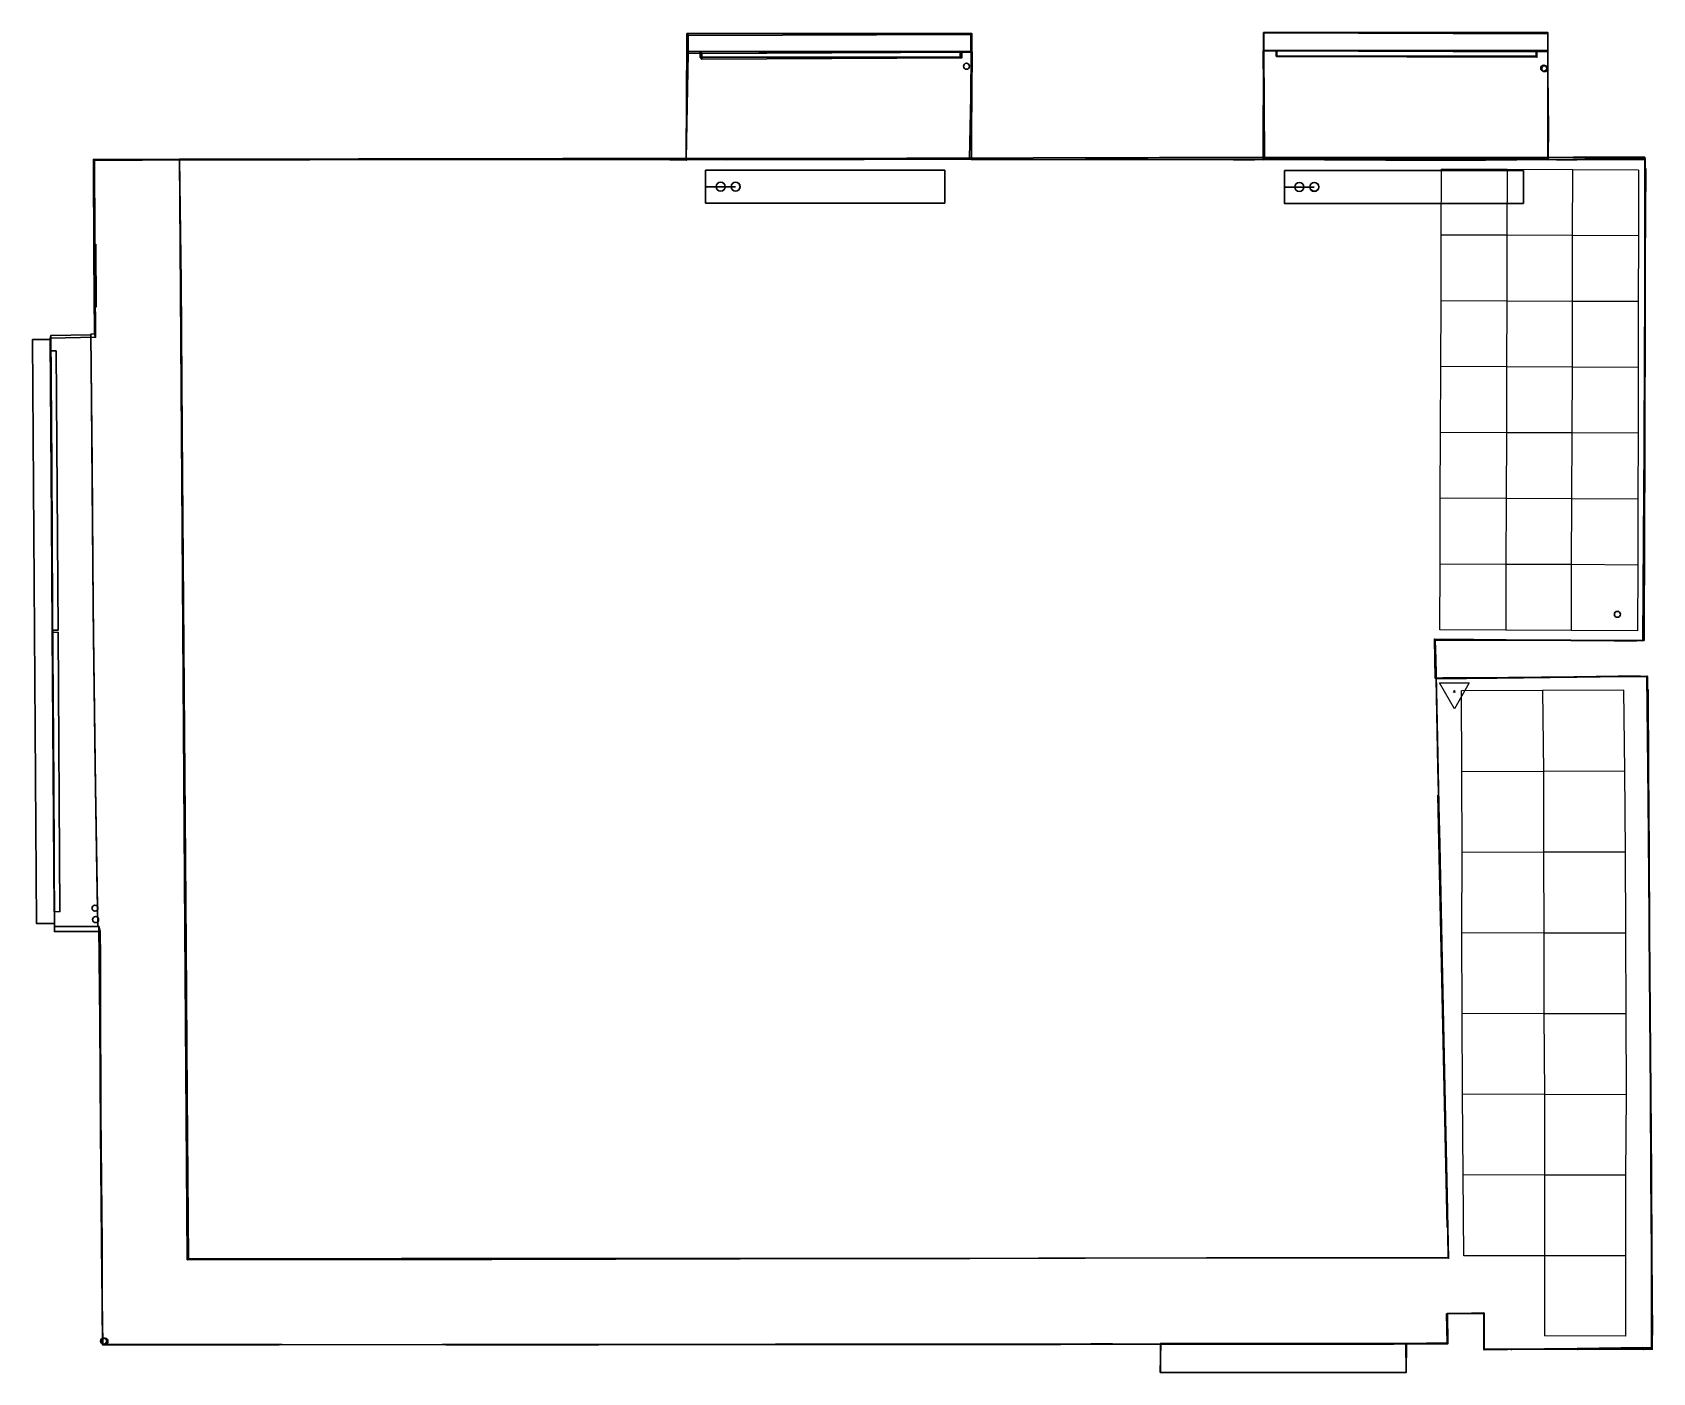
# Model space of a CAD drawing. Header units: millimetres. Extents: x -2075 to 3347, y -4061 to 425.
import ezdxf

# ---------------------------------------------------------------- set-up
doc = ezdxf.new("R2010")
doc.units = ezdxf.units.MM
doc.header["$PDMODE"] = 3
doc.header["$PDSIZE"] = 3
for name, color, linetype in [('LEICA_3DDISTO_SURFACESCAN', 8, 'Continuous'), ('Вентиляция', 30, 'Continuous'), ('Сан. Тех. выводы', 140, 'Continuous')]:
    doc.layers.add(name, color=color, linetype=linetype)
for name, color, linetype, lineweight in [('Линия СКАН', 1, 'Continuous', 30), ('Окно РАМА', 32, 'Continuous', 30), ('Подоконник', 30, 'Continuous', 30), ('ПОЛ', 3, 'Continuous', 30), ('ПОТОЛОК', 150, 'Continuous', 30), ('ПРОЕМЫ', 200, 'Continuous', 30), ('Радиатор', 2, 'Continuous', 30), ('Углы- Стены', 7, 'Continuous', 30), ('Электрика', 1, 'Continuous', 30)]:
    doc.layers.add(name, color=color, linetype=linetype, lineweight=lineweight)

msp = doc.modelspace()

# ---------------------------------------------------------------- linework, layer by layer
msp.add_lwpolyline([(2633.6, -1752.3), (2733.6, -1752.3), (2683.6, -1838.9), (2633.6, -1752.3)])
msp.add_point((2683.6, -1781.1))
at = {"layer": 'LEICA_3DDISTO_SURFACESCAN'}
for p, q in [((2639.3, -253.3, 2932.3), (2640.5, -33.2, 2932.7)), ((2860.7, -34.1, 2932.8), (2640.5, -33.2, 2932.7)), ((2860.7, -34.1, 2932.8), (2859.6, -254.3, 2932.6)), ((3080, -35.3, 2931.9), (2860.7, -34.1, 2932.8)), ((3078.9, -255.3, 2931.8), (3080, -35.3, 2931.9)), ((3299.6, -36.3, 2931.6), (3080, -35.3, 2931.9)), ((3299.6, -36.3, 2931.6), (3299.3, -256.3, 2932.1)), ((3321.5, -30.9, 2907.1), (3320.9, -341, 2907)), ((3322.7, -30.6, 115.7), (3321.4, -340.9, 116)), ((3323.2, -30.5, 2598.2), (3321.5, -30.9, 2907.1)), ((3323.2, -30.5, 2598.2), (3321.8, -340.9, 2597.7)), ((3322.2, -30.8, 426.2), (3321.8, -340.9, 426)), ((3323.4, -30.5, 1046.5), (3322.2, -340.9, 1046.5)), ((3322.7, -30.6, 115.7), (3322.2, -30.8, 426.2)), ((3322.2, -30.8, 426.2), (3323, -30.6, 736.2)), ((3323, -30.6, 736.2), (3322.2, -340.9, 736.2)), ((3322.9, -30.6, 1977.4), (3322.2, -340.9, 1977.3)), ((3323.1, -30.6, 1667.2), (3322.3, -340.9, 1667.1)), ((3323.8, -30.4, 1356.9), (3322.5, -340.9, 1356.8)), ((3323.7, -30.4, 2288.2), (3322.5, -340.9, 2287.8)), ((3322.9, -30.6, 1977.4), (3323.7, -30.4, 2288.2)), ((3323.1, -30.6, 1667.2), (3322.9, -30.6, 1977.4)), ((3323, -30.6, 736.2), (3323.4, -30.5, 1046.5)), ((3323.8, -30.4, 1356.9), (3323.1, -30.6, 1667.2)), ((3323.7, -30.4, 2288.2), (3323.2, -30.5, 2598.2)), ((3323.4, -30.5, 1046.5), (3323.8, -30.4, 1356.9)), ((2638.8, -473.4, 2933), (2639.3, -253.3, 2932.3)), ((2859.6, -254.3, 2932.6), (2639.3, -253.3, 2932.3)), ((2859.6, -254.3, 2932.6), (2859.4, -474.4, 2933.4)), ((3078.9, -255.3, 2931.8), (2859.6, -254.3, 2932.6)), ((3299.3, -256.3, 2932.1), (3078.9, -255.3, 2931.8)), ((3079.1, -475.3, 2932.9), (3078.9, -255.3, 2931.8)), ((3299.3, -256.3, 2932.1), (3299.1, -476.3, 2932.8)), ((3321.4, -340.9, 116), (3319.6, -651, 116.7)), ((3321.8, -340.9, 426), (3320.2, -651, 426.4)), ((3320.9, -341, 2907), (3320.3, -651.1, 2907.1)), ((3322.2, -340.9, 736.2), (3320.7, -651.1, 736.4)), ((3320.9, -341, 2907), (3321.8, -340.9, 2597.7)), ((3321.8, -340.9, 2597.7), (3321.1, -651.1, 2597.6)), ((3322.5, -340.9, 2287.8), (3321.1, -651.1, 2287.3)), ((3322.2, -340.9, 1046.5), (3321.2, -651.2, 1046.5)), ((3322.2, -340.9, 1977.3), (3321.4, -651.2, 1977.3)), ((3321.8, -340.9, 426), (3321.4, -340.9, 116)), ((3322.3, -340.9, 1667.1), (3321.5, -651.2, 1667)), ((3322.5, -340.9, 1356.8), (3321.6, -651.2, 1356.8)), ((3321.8, -340.9, 2597.7), (3322.5, -340.9, 2287.8)), ((3322.2, -340.9, 736.2), (3321.8, -340.9, 426)), ((3322.5, -340.9, 2287.8), (3322.2, -340.9, 1977.3)), ((3322.2, -340.9, 1977.3), (3322.3, -340.9, 1667.1)), ((3322.5, -340.9, 1356.8), (3322.2, -340.9, 1046.5)), ((3322.2, -340.9, 1046.5), (3322.2, -340.9, 736.2)), ((3322.3, -340.9, 1667.1), (3322.5, -340.9, 1356.8)), ((2638.4, -693.6, 2933.7), (2638.8, -473.4, 2933)), ((2859.4, -474.4, 2933.4), (2638.8, -473.4, 2933)), ((2859.4, -474.4, 2933.4), (2858.1, -694.6, 2933)), ((3079.1, -475.3, 2932.9), (2859.4, -474.4, 2933.4)), ((3078.5, -695.5, 2933.3), (3079.1, -475.3, 2932.9)), ((3299.1, -476.3, 2932.8), (3079.1, -475.3, 2932.9)), ((3299.1, -476.3, 2932.8), (3298.8, -696.6, 2933.6)), ((2637.3, -913.8, 2933.6), (2638.4, -693.6, 2933.7)), ((2858.1, -694.6, 2933), (2638.4, -693.6, 2933.7)), ((2858.1, -694.6, 2933), (2857.7, -914.9, 2933.8)), ((3078.5, -695.5, 2933.3), (2858.1, -694.6, 2933)), ((3078.3, -915.9, 2934.1), (3078.5, -695.5, 2933.3)), ((3298.8, -696.6, 2933.6), (3078.5, -695.5, 2933.3)), ((3298.8, -696.6, 2933.6), (3298.2, -916.9, 2933.8)), ((3319.6, -651, 116.7), (3318.3, -960.8, 116.9)), ((3320.2, -651, 426.4), (3318.7, -960.9, 426.7)), ((3320.7, -651.1, 736.4), (3319.3, -961.1, 736.5)), ((3320.3, -651.1, 2907.1), (3319.4, -961.1, 2906.8)), ((3319.6, -651, 116.7), (3320.2, -651, 426.4)), ((3321.2, -651.2, 1046.5), (3319.7, -961.1, 1046.6)), ((3321.5, -651.2, 1667), (3319.9, -961.2, 1666.8)), ((3321.4, -651.2, 1977.3), (3320, -961.2, 1977)), ((3321.6, -651.2, 1356.8), (3320.1, -961.2, 1356.7)), ((3320.2, -651, 426.4), (3320.7, -651.1, 736.4)), ((3321.1, -651.1, 2597.6), (3320.2, -961.2, 2597.3)), ((3321.1, -651.1, 2597.6), (3320.3, -651.1, 2907.1)), ((3321.1, -651.1, 2287.3), (3320.5, -961.3, 2287.4)), ((3320.7, -651.1, 736.4), (3321.2, -651.2, 1046.5)), ((3321.4, -651.2, 1977.3), (3321.1, -651.1, 2287.3)), ((3321.1, -651.1, 2287.3), (3321.1, -651.1, 2597.6)), ((3321.2, -651.2, 1046.5), (3321.6, -651.2, 1356.8)), ((3321.5, -651.2, 1667), (3321.4, -651.2, 1977.3)), ((3321.6, -651.2, 1356.8), (3321.5, -651.2, 1667)), ((2636.5, -1134.1, 2933.9), (2637.3, -913.8, 2933.6)), ((2857.7, -914.9, 2933.8), (2637.3, -913.8, 2933.6)), ((2857.7, -914.9, 2933.8), (2856.9, -1135.2, 2933.9)), ((3078.3, -915.9, 2934.1), (2857.7, -914.9, 2933.8)), ((3076.5, -1136, 2933.3), (3078.3, -915.9, 2934.1)), ((3298.2, -916.9, 2933.8), (3078.3, -915.9, 2934.1)), ((3298.2, -916.9, 2933.8), (3297.4, -1137.1, 2934)), ((3318.3, -960.8, 116.9), (3316.2, -1270.1, 117.7)), ((3318.7, -960.9, 426.7), (3316.5, -1270.2, 427.3)), ((3319.3, -961.1, 736.5), (3317.3, -1270.5, 736.8)), ((3320.1, -961.2, 1356.7), (3318.1, -1270.9, 1356.5)), ((3318.7, -960.9, 426.7), (3318.3, -960.8, 116.9)), ((3319.7, -961.1, 1046.6), (3318.6, -1271, 1046.6)), ((3319.9, -961.2, 1666.8), (3318.6, -1271, 1666.6)), ((3319.3, -961.1, 736.5), (3318.7, -960.9, 426.7)), ((3319.4, -961.1, 2906.8), (3318.9, -1271.2, 2906.9)), ((3320.2, -961.2, 2597.3), (3319.1, -1271.2, 2597)), ((3319.7, -961.1, 1046.6), (3319.3, -961.1, 736.5)), ((3320, -961.2, 1977), (3319.3, -1271.3, 1976.9)), ((3319.4, -961.1, 2906.8), (3320.2, -961.2, 2597.3)), ((3320.5, -961.3, 2287.4), (3319.5, -1271.4, 2287.1)), ((3320.1, -961.2, 1356.7), (3319.7, -961.1, 1046.6)), ((3320, -961.2, 1977), (3319.9, -961.2, 1666.8)), ((3319.9, -961.2, 1666.8), (3320.1, -961.2, 1356.7)), ((3320.5, -961.3, 2287.4), (3320, -961.2, 1977)), ((3320.2, -961.2, 2597.3), (3320.5, -961.3, 2287.4)), ((2635.8, -1354.6, 2934.2), (2636.5, -1134.1, 2933.9)), ((2856.9, -1135.2, 2933.9), (2636.5, -1134.1, 2933.9)), ((2856.9, -1135.2, 2933.9), (2856, -1355.5, 2934.1)), ((3076.5, -1136, 2933.3), (2856.9, -1135.2, 2933.9)), ((3076, -1356.3, 2933.7), (3076.5, -1136, 2933.3)), ((3297.4, -1137.1, 2934), (3076.5, -1136, 2933.3)), ((3297.4, -1137.1, 2934), (3297.4, -1357.9, 2934.8)), ((3316.2, -1270.1, 117.7), (3314, -1578.8, 118.5)), ((3316.5, -1270.2, 427.3), (3314.6, -1579.1, 427.7)), ((3317.3, -1270.5, 736.8), (3315.6, -1579.7, 736.9)), ((3316.2, -1270.1, 117.7), (3316.5, -1270.2, 427.3)), ((3316.5, -1270.2, 427.3), (3317.3, -1270.5, 736.8)), ((3318.6, -1271, 1046.6), (3316.9, -1580.4, 1046.6)), ((3318.1, -1270.9, 1356.5), (3317, -1580.5, 1356.4)), ((3317.3, -1270.5, 736.8), (3318.6, -1271, 1046.6)), ((3318.6, -1271, 1666.6), (3317.5, -1580.7, 1666.4)), ((3318.6, -1271, 1046.6), (3318.1, -1270.9, 1356.5)), ((3318.1, -1270.9, 1356.5), (3318.6, -1271, 1666.6)), ((3318.9, -1271.2, 2906.9), (3318.2, -1581.1, 2906.8)), ((3319.3, -1271.3, 1976.9), (3318.4, -1581.2, 1976.8)), ((3319.5, -1271.4, 2287.1), (3318.5, -1581.3, 2286.9)), ((3318.6, -1271, 1666.6), (3319.3, -1271.3, 1976.9)), ((3319.1, -1271.2, 2597), (3318.6, -1581.4, 2597)), ((3319.1, -1271.2, 2597), (3318.9, -1271.2, 2906.9)), ((3319.5, -1271.4, 2287.1), (3319.1, -1271.2, 2597)), ((3319.3, -1271.3, 1976.9), (3319.5, -1271.4, 2287.1)), ((2635.1, -1575.1, 2934.5), (2635.8, -1354.6, 2934.2)), ((2635.1, -1575.1, 2934.5), (2635.8, -1354.6, 2934.2)), ((2856, -1355.5, 2934.1), (2635.8, -1354.6, 2934.2)), ((2856, -1355.5, 2934.1), (2855.3, -1576, 2934.5)), ((2856, -1355.5, 2934.1), (2855.3, -1576, 2934.5)), ((3076, -1356.3, 2933.7), (2856, -1355.5, 2934.1)), ((3075.7, -1577, 2934.5), (3076, -1356.3, 2933.7)), ((3297.4, -1357.9, 2934.8), (3076, -1356.3, 2933.7)), ((3297.4, -1357.9, 2934.8), (3296.7, -1578.4, 2935.2)), ((2855.3, -1576, 2934.5), (2635.1, -1575.1, 2934.5)), ((2855.3, -1576, 2934.5), (2635.1, -1575.1, 2934.5)), ((2640, -1606, 333.1), (2640, -1605.9, 118.8)), ((2640, -1605.9, 118.8), (2856.5, -1608, 117.4)), ((2640, -1606, 333.1), (2640, -1605.9, 118.8)), ((2640, -1605.9, 118.8), (2856.5, -1608, 117.4)), ((2640.5, -1606.4, 547.2), (2640, -1606, 333.1)), ((2856.4, -1608, 332), (2640, -1606, 333.1)), ((2640.5, -1606.4, 547.2), (2640, -1606, 333.1)), ((2856.4, -1608, 332), (2640, -1606, 333.1)), ((2640.5, -1606.4, 976.1), (2640.3, -1606.3, 761.7)), ((2856.8, -1608.2, 761.3), (2640.3, -1606.3, 761.7)), ((2640.3, -1606.3, 761.7), (2640.5, -1606.4, 547.2)), ((2640.5, -1606.4, 976.1), (2640.3, -1606.3, 761.7)), ((2856.8, -1608.2, 761.3), (2640.3, -1606.3, 761.7)), ((2640.3, -1606.3, 761.7), (2640.5, -1606.4, 547.2)), ((2641, -1606.8, 1190.5), (2640.5, -1606.4, 976.1)), ((2640.5, -1606.4, 976.1), (2856.9, -1608.4, 975.9)), ((2640.5, -1606.4, 547.2), (2856.5, -1608, 546.6)), ((2641, -1606.8, 1190.5), (2640.5, -1606.4, 976.1)), ((2640.5, -1606.4, 976.1), (2856.9, -1608.4, 975.9)), ((2640.5, -1606.4, 547.2), (2856.5, -1608, 546.6)), ((2641.1, -1606.9, 1405.1), (2641, -1606.8, 1190.5)), ((2857.3, -1608.6, 1190.7), (2641, -1606.8, 1190.5)), ((2641.1, -1606.9, 1405.1), (2641, -1606.8, 1190.5)), ((2857.3, -1608.6, 1190.7), (2641, -1606.8, 1190.5)), ((2641.4, -1607.2, 1619.7), (2641.1, -1606.9, 1405.1)), ((2641.1, -1606.9, 1405.1), (2857.4, -1608.7, 1405.5)), ((2641.4, -1607.2, 1619.7), (2641.1, -1606.9, 1405.1)), ((2641.1, -1606.9, 1405.1), (2857.4, -1608.7, 1405.5)), ((2641.7, -1607.4, 1834.4), (2641.4, -1607.2, 1619.7)), ((2857.4, -1608.6, 1620.2), (2641.4, -1607.2, 1619.7)), ((2641.7, -1607.4, 1834.4), (2641.4, -1607.2, 1619.7)), ((2857.4, -1608.6, 1620.2), (2641.4, -1607.2, 1619.7)), ((2642.1, -1607.8, 2049.4), (2641.7, -1607.4, 1834.4)), ((2641.7, -1607.4, 1834.4), (2858.3, -1609.3, 1835.3)), ((2642.1, -1607.8, 2049.4), (2641.7, -1607.4, 1834.4)), ((2641.7, -1607.4, 1834.4), (2858.3, -1609.3, 1835.3)), ((2642.7, -1608.3, 2264.5), (2642.1, -1607.8, 2049.4)), ((2857.8, -1609, 2050), (2642.1, -1607.8, 2049.4)), ((2642.7, -1608.3, 2264.5), (2642.1, -1607.8, 2049.4)), ((2857.8, -1609, 2050), (2642.1, -1607.8, 2049.4)), ((2643.8, -1609.2, 2480.4), (2642.7, -1608.3, 2264.5)), ((2642.7, -1608.3, 2264.5), (2858.2, -1609.3, 2265.2)), ((2643.8, -1609.2, 2480.4), (2642.7, -1608.3, 2264.5)), ((2642.7, -1608.3, 2264.5), (2858.2, -1609.3, 2265.2)), ((2643.6, -1609, 2910.1), (2643.2, -1608.7, 2694.7)), ((2643.2, -1608.7, 2694.7), (2858.2, -1609.3, 2694.8)), ((2643.2, -1608.7, 2694.7), (2643.8, -1609.2, 2480.4)), ((2643.6, -1609, 2910.1), (2643.2, -1608.7, 2694.7)), ((2643.2, -1608.7, 2694.7), (2858.2, -1609.3, 2694.8)), ((2643.2, -1608.7, 2694.7), (2643.8, -1609.2, 2480.4)), ((2858.5, -1609.5, 2910), (2643.6, -1609, 2910.1)), ((2858.5, -1609.5, 2910), (2643.6, -1609, 2910.1)), ((2858.3, -1609.3, 2480), (2643.8, -1609.2, 2480.4)), ((2858.3, -1609.3, 2480), (2643.8, -1609.2, 2480.4)), ((3075.7, -1577, 2934.5), (2855.3, -1576, 2934.5)), ((3075.7, -1577, 2934.5), (2855.3, -1576, 2934.5)), ((2856.5, -1608, 546.6), (2856.4, -1608, 332)), ((3072.7, -1609.5, 331.4), (2856.4, -1608, 332)), ((2856.4, -1608, 332), (2856.5, -1608, 117.4)), ((2856.5, -1608, 546.6), (2856.4, -1608, 332)), ((3072.7, -1609.5, 331.4), (2856.4, -1608, 332)), ((2856.4, -1608, 332), (2856.5, -1608, 117.4)), ((2856.8, -1608.2, 761.3), (2856.5, -1608, 546.6)), ((2856.5, -1608, 546.6), (3072.6, -1609.4, 546.2)), ((2856.5, -1608, 117.4), (3072.6, -1609.5, 116.5)), ((2856.8, -1608.2, 761.3), (2856.5, -1608, 546.6)), ((2856.5, -1608, 546.6), (3072.6, -1609.4, 546.2)), ((2856.5, -1608, 117.4), (3072.6, -1609.5, 116.5)), ((2856.9, -1608.4, 975.9), (2856.8, -1608.2, 761.3)), ((3072.8, -1609.6, 761), (2856.8, -1608.2, 761.3)), ((2856.9, -1608.4, 975.9), (2856.8, -1608.2, 761.3)), ((3072.8, -1609.6, 761), (2856.8, -1608.2, 761.3)), ((2857.3, -1608.6, 1190.7), (2856.9, -1608.4, 975.9)), ((2856.9, -1608.4, 975.9), (3073.3, -1609.9, 975.8)), ((2857.3, -1608.6, 1190.7), (2856.9, -1608.4, 975.9)), ((2856.9, -1608.4, 975.9), (3073.3, -1609.9, 975.8)), ((2857.4, -1608.7, 1405.5), (2857.3, -1608.6, 1190.7)), ((3073.8, -1610.2, 1190.7), (2857.3, -1608.6, 1190.7)), ((2857.4, -1608.7, 1405.5), (2857.3, -1608.6, 1190.7)), ((3073.8, -1610.2, 1190.7), (2857.3, -1608.6, 1190.7)), ((2858.3, -1609.3, 1835.3), (2857.4, -1608.6, 1620.2)), ((3073, -1609.7, 1620.4), (2857.4, -1608.6, 1620.2)), ((2857.4, -1608.6, 1620.2), (2857.4, -1608.7, 1405.5)), ((2858.3, -1609.3, 1835.3), (2857.4, -1608.6, 1620.2)), ((3073, -1609.7, 1620.4), (2857.4, -1608.6, 1620.2)), ((2857.4, -1608.6, 1620.2), (2857.4, -1608.7, 1405.5)), ((2857.4, -1608.7, 1405.5), (3073.7, -1610.1, 1405.7)), ((2857.4, -1608.7, 1405.5), (3073.7, -1610.1, 1405.7)), ((2858.2, -1609.3, 2265.2), (2857.8, -1609, 2050)), ((3073.1, -1609.8, 2050.3), (2857.8, -1609, 2050)), ((2857.8, -1609, 2050), (2858.3, -1609.3, 1835.3)), ((2858.2, -1609.3, 2265.2), (2857.8, -1609, 2050)), ((3073.1, -1609.8, 2050.3), (2857.8, -1609, 2050)), ((2857.8, -1609, 2050), (2858.3, -1609.3, 1835.3)), ((2858.5, -1609.5, 2910), (2858.2, -1609.3, 2694.8)), ((2858.2, -1609.3, 2694.8), (3073.3, -1609.9, 2695)), ((2858.2, -1609.3, 2694.8), (2858.3, -1609.3, 2480)), ((2858.3, -1609.3, 2480), (2858.2, -1609.3, 2265.2)), ((2858.2, -1609.3, 2265.2), (3073.4, -1610, 2265.4)), ((2858.5, -1609.5, 2910), (2858.2, -1609.3, 2694.8)), ((2858.2, -1609.3, 2694.8), (3073.3, -1609.9, 2695)), ((2858.2, -1609.3, 2694.8), (2858.3, -1609.3, 2480)), ((2858.3, -1609.3, 2480), (2858.2, -1609.3, 2265.2)), ((2858.2, -1609.3, 2265.2), (3073.4, -1610, 2265.4)), ((3073.3, -1609.9, 2480.1), (2858.3, -1609.3, 2480)), ((2858.3, -1609.3, 1835.3), (3073.3, -1609.9, 1835.5)), ((3073.3, -1609.9, 2480.1), (2858.3, -1609.3, 2480)), ((2858.3, -1609.3, 1835.3), (3073.3, -1609.9, 1835.5)), ((3073.1, -1609.8, 2909.7), (2858.5, -1609.5, 2910)), ((3073.1, -1609.8, 2909.7), (2858.5, -1609.5, 2910)), ((3072.8, -1609.6, 761), (3072.6, -1609.4, 546.2)), ((3072.6, -1609.4, 546.2), (3291.5, -1612.2, 545.1)), ((3072.6, -1609.4, 546.2), (3072.7, -1609.5, 331.4)), ((3072.7, -1609.5, 331.4), (3072.6, -1609.5, 116.5)), ((3072.6, -1609.5, 116.5), (3290.4, -1611.6, 115.1)), ((3290.4, -1611.6, 330.2), (3072.7, -1609.5, 331.4)), ((3073.3, -1609.9, 975.8), (3072.8, -1609.6, 761)), ((3291, -1612, 760.5), (3072.8, -1609.6, 761)), ((3073.3, -1609.9, 1835.5), (3073, -1609.7, 1620.4)), ((3290.6, -1611.7, 1621.1), (3073, -1609.7, 1620.4)), ((3073, -1609.7, 1620.4), (3073.7, -1610.1, 1405.7)), ((3288, -1610.2, 2909.7), (3073.1, -1609.8, 2909.7)), ((3073.1, -1609.8, 2909.7), (3073.3, -1609.9, 2695)), ((3073.4, -1610, 2265.4), (3073.1, -1609.8, 2050.3)), ((3289.5, -1611.1, 2051), (3073.1, -1609.8, 2050.3)), ((3073.1, -1609.8, 2050.3), (3073.3, -1609.9, 1835.5)), ((3073.3, -1609.9, 2695), (3288.2, -1610.3, 2695)), ((3073.3, -1609.9, 2695), (3073.3, -1609.9, 2480.1)), ((3288.3, -1610.4, 2480.2), (3073.3, -1609.9, 2480.1)), ((3073.3, -1609.9, 2480.1), (3073.4, -1610, 2265.4)), ((3073.3, -1609.9, 1835.5), (3290.6, -1611.8, 1836.3)), ((3073.8, -1610.2, 1190.7), (3073.3, -1609.9, 975.8)), ((3073.3, -1609.9, 975.8), (3290, -1611.4, 975.7)), ((3073.4, -1610, 2265.4), (3289, -1610.8, 2265.7)), ((3073.7, -1610.1, 1405.7), (3290.8, -1611.9, 1406)), ((3073.7, -1610.1, 1405.7), (3073.8, -1610.2, 1190.7)), ((3290.8, -1611.8, 1190.9), (3073.8, -1610.2, 1190.7)), ((3296.7, -1578.4, 2935.2), (3075.7, -1577, 2934.5)), ((3288, -1610.2, 2909.7), (3288.2, -1610.3, 2695)), ((3288.2, -1610.3, 2695), (3288.3, -1610.4, 2480.2)), ((3288.3, -1610.4, 2480.2), (3289, -1610.8, 2265.7)), ((3289, -1610.8, 2265.7), (3289.5, -1611.1, 2051)), ((3289.5, -1611.1, 2051), (3290.6, -1611.8, 1836.3)), ((3290.8, -1611.8, 1190.9), (3290, -1611.4, 975.7)), ((3290, -1611.4, 975.7), (3291, -1612, 760.5)), ((3291.5, -1612.2, 545.1), (3290.4, -1611.6, 330.2)), ((3290.4, -1611.6, 330.2), (3290.4, -1611.6, 115.1)), ((3290.6, -1611.8, 1836.3), (3290.6, -1611.7, 1621.1)), ((3290.6, -1611.7, 1621.1), (3290.8, -1611.9, 1406)), ((3290.8, -1611.9, 1406), (3290.8, -1611.8, 1190.9)), ((3291, -1612, 760.5), (3291.5, -1612.2, 545.1)), ((3314.6, -1579.1, 427.7), (3314, -1578.8, 118.5)), ((3315.6, -1579.7, 736.9), (3314.6, -1579.1, 427.7)), ((3316.9, -1580.4, 1046.6), (3315.6, -1579.7, 736.9)), ((3317, -1580.5, 1356.4), (3316.9, -1580.4, 1046.6)), ((3317.5, -1580.7, 1666.4), (3317, -1580.5, 1356.4)), ((3318.4, -1581.2, 1976.8), (3317.5, -1580.7, 1666.4)), ((3318.2, -1581.1, 2906.8), (3318.6, -1581.4, 2597)), ((3318.5, -1581.3, 2286.9), (3318.4, -1581.2, 1976.8)), ((3318.6, -1581.4, 2597), (3318.5, -1581.3, 2286.9)), ((2865.3, -1733.8, 59), (2645.1, -1736.1, 60.3)), ((2865.3, -1733.8, 59), (2645.1, -1736.1, 60.3)), ((2865.2, -1734, 719.9), (2645.1, -1736.2, 719.9)), ((2865.2, -1734, 719.9), (2645.1, -1736.2, 719.9)), ((2865.1, -1734.1, 280.1), (2645.1, -1735.6, 279.9)), ((2865.1, -1734.1, 939.9), (2645.1, -1736.3, 939.9)), ((2865.2, -1734.1, 1600.2), (2645.1, -1737.4, 1599.8)), ((2865.1, -1734.1, 280.1), (2645.1, -1735.6, 279.9)), ((2865.1, -1734.1, 939.9), (2645.1, -1736.3, 939.9)), ((2865.2, -1734.1, 1600.2), (2645.1, -1737.4, 1599.8)), ((2865.1, -1734.2, 1159.9), (2645.1, -1736.7, 1160)), ((2865.1, -1734.2, 1159.9), (2645.1, -1736.7, 1160)), ((2865.1, -1734.3, 500), (2645.1, -1735.6, 499.7)), ((2865.1, -1734.3, 500), (2645.1, -1735.6, 499.7)), ((2865, -1734.5, 1819.7), (2645.1, -1737, 1820.2)), ((2865, -1734.5, 1819.7), (2645.1, -1737, 1820.2)), ((2865, -1734.8, 1379.8), (2645.1, -1737.1, 1380)), ((2865, -1734.8, 1379.8), (2645.1, -1737.1, 1380)), ((2865.2, -1735.1, 2480.1), (2645.1, -1738, 2480.3)), ((2865.2, -1735.1, 2480.1), (2645.1, -1738, 2480.3)), ((3085.3, -1731.9, 2040.3), (2865, -1735.3, 2039.4)), ((3085.3, -1731.9, 2040.3), (2865, -1735.3, 2039.4)), ((3085.1, -1732, 1819.9), (2865, -1734.5, 1819.7)), ((3085.1, -1732, 1819.9), (2865, -1734.5, 1819.7)), ((3085, -1732.1, 1379.9), (2865, -1734.8, 1379.8)), ((3085, -1732.1, 1379.9), (2865, -1734.8, 1379.8)), ((3084.9, -1733.4, 2699.4), (2865, -1735.6, 2699.3)), ((3084.9, -1733.4, 2699.4), (2865, -1735.6, 2699.3)), ((2865, -1734.8, 1379.8), (2865.2, -1734.1, 1600.2)), ((2865.2, -1734.1, 1600.2), (2865, -1734.5, 1819.7)), ((2865, -1734.8, 1379.8), (2865.2, -1734.1, 1600.2)), ((2865.2, -1734.1, 1600.2), (2865, -1734.5, 1819.7)), ((2865.1, -1734.2, 1159.9), (2865, -1734.8, 1379.8)), ((2865.1, -1734.2, 1159.9), (2865, -1734.8, 1379.8)), ((2865, -1734.5, 1819.7), (2865, -1735.3, 2039.4)), ((2865, -1734.5, 1819.7), (2865, -1735.3, 2039.4)), ((2865.2, -1735.1, 2480.1), (2865, -1735.6, 2699.3)), ((2865.2, -1735.1, 2480.1), (2865, -1735.6, 2699.3)), ((3085.2, -1731.9, 939.9), (2865.1, -1734.1, 939.9)), ((3085.2, -1731.9, 939.9), (2865.1, -1734.1, 939.9)), ((3085, -1732.3, 1159.9), (2865.1, -1734.2, 1159.9)), ((3085, -1732.3, 1159.9), (2865.1, -1734.2, 1159.9)), ((3085.1, -1732.4, 279.8), (2865.1, -1734.1, 280.1)), ((3085.1, -1732.4, 279.8), (2865.1, -1734.1, 280.1)), ((3085.2, -1732.5, 2260.3), (2865.1, -1735.2, 2260)), ((3085.2, -1732.5, 2260.3), (2865.1, -1735.2, 2260)), ((3085, -1732.6, 500.1), (2865.1, -1734.3, 500)), ((3085, -1732.6, 500.1), (2865.1, -1734.3, 500)), ((2865.3, -1733.8, 59), (2865.1, -1734.1, 280.1)), ((2865.3, -1733.8, 59), (2865.1, -1734.1, 280.1)), ((2865.1, -1734.3, 500), (2865.2, -1734, 719.9)), ((2865.2, -1734, 719.9), (2865.1, -1734.1, 939.9)), ((2865.1, -1734.3, 500), (2865.2, -1734, 719.9)), ((2865.2, -1734, 719.9), (2865.1, -1734.1, 939.9)), ((2865.1, -1734.1, 280.1), (2865.1, -1734.3, 500)), ((2865.1, -1734.1, 939.9), (2865.1, -1734.2, 1159.9)), ((2865.1, -1734.1, 280.1), (2865.1, -1734.3, 500)), ((2865.1, -1734.1, 939.9), (2865.1, -1734.2, 1159.9)), ((2865.1, -1735.2, 2260), (2865.2, -1735.1, 2480.1)), ((2865.1, -1735.2, 2260), (2865.2, -1735.1, 2480.1)), ((3085.1, -1731.9, 1599.9), (2865.2, -1734.1, 1600.2)), ((3085.1, -1731.9, 1599.9), (2865.2, -1734.1, 1600.2)), ((3085, -1732.2, 720), (2865.2, -1734, 719.9)), ((3085, -1732.2, 720), (2865.2, -1734, 719.9)), ((3085.2, -1732.9, 2480.4), (2865.2, -1735.1, 2480.1)), ((3085.2, -1732.9, 2480.4), (2865.2, -1735.1, 2480.1)), ((3085.1, -1732.3, 59.8), (2865.3, -1733.8, 59)), ((3085.1, -1732.3, 59.8), (2865.3, -1733.8, 59)), ((3305, -1730.1, 2699.8), (3084.9, -1733.4, 2699.4)), ((3084.9, -1733.4, 2699.4), (3085.2, -1732.9, 2480.4)), ((3305.2, -1729, 1379.9), (3085, -1732.1, 1379.9)), ((3305.1, -1729.1, 1159.9), (3085, -1732.3, 1159.9)), ((3305.5, -1729.6, 719.7), (3085, -1732.2, 720)), ((3304.9, -1730.5, 500.1), (3085, -1732.6, 500.1)), ((3085.1, -1731.9, 1599.9), (3085, -1732.1, 1379.9)), ((3085, -1732.3, 1159.9), (3085.2, -1731.9, 939.9)), ((3085.2, -1731.9, 939.9), (3085, -1732.2, 720)), ((3085, -1732.1, 1379.9), (3085, -1732.3, 1159.9)), ((3085, -1732.2, 720), (3085, -1732.6, 500.1)), ((3085, -1732.6, 500.1), (3085.1, -1732.4, 279.8)), ((3305, -1729.1, 1599.9), (3085.1, -1731.9, 1599.9)), ((3305, -1729.2, 1819.9), (3085.1, -1732, 1819.9)), ((3305.5, -1730.2, 279.5), (3085.1, -1732.4, 279.8)), ((3304.7, -1731, 60.7), (3085.1, -1732.3, 59.8)), ((3085.3, -1731.9, 2040.3), (3085.1, -1732, 1819.9)), ((3085.1, -1732, 1819.9), (3085.1, -1731.9, 1599.9)), ((3085.1, -1732.4, 279.8), (3085.1, -1732.3, 59.8)), ((3305.3, -1729.1, 939.9), (3085.2, -1731.9, 939.9)), ((3305.1, -1729.1, 2259.9), (3085.2, -1732.5, 2260.3)), ((3304.7, -1729.9, 2479.2), (3085.2, -1732.9, 2480.4)), ((3085.2, -1732.5, 2260.3), (3085.3, -1731.9, 2040.3)), ((3085.2, -1732.9, 2480.4), (3085.2, -1732.5, 2260.3)), ((3305.2, -1729.1, 2040), (3085.3, -1731.9, 2040.3)), ((3305.1, -1729.1, 2259.9), (3304.7, -1729.9, 2479.2)), ((3304.7, -1729.9, 2479.2), (3305, -1730.1, 2699.8)), ((3304.7, -1731, 60.7), (3305.5, -1730.2, 279.5)), ((3304.9, -1730.5, 500.1), (3305.5, -1729.6, 719.7)), ((3305.5, -1730.2, 279.5), (3304.9, -1730.5, 500.1)), ((3305.2, -1729, 1379.9), (3305, -1729.1, 1599.9)), ((3305, -1729.1, 1599.9), (3305, -1729.2, 1819.9)), ((3305, -1729.2, 1819.9), (3305.2, -1729.1, 2040)), ((3305.1, -1729.1, 1159.9), (3305.2, -1729, 1379.9)), ((3305.3, -1729.1, 939.9), (3305.1, -1729.1, 1159.9)), ((3305.2, -1729.1, 2040), (3305.1, -1729.1, 2259.9)), ((3305.5, -1729.6, 719.7), (3305.3, -1729.1, 939.9)), ((2865.1, -1735.2, 2260), (2645.1, -1737.5, 2260.4)), ((2865.1, -1735.2, 2260), (2645.1, -1737.5, 2260.4)), ((2865, -1735.3, 2039.4), (2645.1, -1737.6, 2039.8)), ((2865, -1735.3, 2039.4), (2645.1, -1737.6, 2039.8)), ((2865, -1735.6, 2699.3), (2645.1, -1738.4, 2700)), ((2645.1, -1736.2, 719.9), (2645.1, -1735.6, 499.7)), ((2645.1, -1735.6, 499.7), (2645.1, -1735.6, 279.9)), ((2645.1, -1735.6, 279.9), (2645.1, -1736.1, 60.3)), ((2865, -1735.6, 2699.3), (2645.1, -1738.4, 2700)), ((2645.1, -1736.2, 719.9), (2645.1, -1735.6, 499.7)), ((2645.1, -1735.6, 499.7), (2645.1, -1735.6, 279.9)), ((2645.1, -1735.6, 279.9), (2645.1, -1736.1, 60.3)), ((2645.1, -1736.3, 939.9), (2645.1, -1736.2, 719.9)), ((2645.1, -1736.3, 939.9), (2645.1, -1736.2, 719.9)), ((2645.1, -1736.7, 1160), (2645.1, -1736.3, 939.9)), ((2645.1, -1736.7, 1160), (2645.1, -1736.3, 939.9)), ((2645.1, -1737.1, 1380), (2645.1, -1736.7, 1160)), ((2645.1, -1737.1, 1380), (2645.1, -1736.7, 1160)), ((2645.1, -1737.6, 2039.8), (2645.1, -1737, 1820.2)), ((2645.1, -1737, 1820.2), (2645.1, -1737.4, 1599.8)), ((2645.1, -1737.6, 2039.8), (2645.1, -1737, 1820.2)), ((2645.1, -1737, 1820.2), (2645.1, -1737.4, 1599.8)), ((2645.1, -1737.4, 1599.8), (2645.1, -1737.1, 1380)), ((2645.1, -1737.4, 1599.8), (2645.1, -1737.1, 1380)), ((2645.1, -1738, 2480.3), (2645.1, -1737.5, 2260.4)), ((2645.1, -1737.5, 2260.4), (2645.1, -1737.6, 2039.8)), ((2645.1, -1738, 2480.3), (2645.1, -1737.5, 2260.4)), ((2645.1, -1737.5, 2260.4), (2645.1, -1737.6, 2039.8)), ((2645.1, -1738.4, 2700), (2645.1, -1738, 2480.3)), ((2645.1, -1738.4, 2700), (2645.1, -1738, 2480.3)), ((2979, -1778.3, 2732.2), (2707.1, -1779.4, 2730.7)), ((2979, -1778.3, 2732.2), (2707.1, -1779.4, 2730.7)), ((2708.1, -2049.5, 2730.5), (2707.1, -1779.4, 2730.7)), ((2708.1, -2049.5, 2730.5), (2707.1, -1779.4, 2730.7)), ((2865, -1735.3, 2039.4), (2865.1, -1735.2, 2260)), ((2865, -1735.3, 2039.4), (2865.1, -1735.2, 2260)), ((3250.9, -1777.2, 2733.3), (2979, -1778.3, 2732.2)), ((3250.9, -1777.2, 2733.3), (2979, -1778.3, 2732.2)), ((2979, -1778.3, 2732.2), (2981.6, -2048.7, 2733.4)), ((2979, -1778.3, 2732.2), (2981.6, -2048.7, 2733.4)), ((3254.4, -2047.9, 2735.1), (3250.9, -1777.2, 2733.3)), ((3328.6, -1774.6, 2721.3), (3331.5, -2044.7, 2721.9)), ((3328.6, -1774.6, 2721.3), (3329.1, -1774.6, 2451.5)), ((3329.1, -1774.6, 2451.5), (3329.4, -1774.5, 2181.6)), ((3331.7, -2044.7, 2451.7), (3329.1, -1774.6, 2451.5)), ((3329.4, -1774.5, 2181.6), (3331.7, -2044.7, 2181.7)), ((3329.4, -1774.5, 2181.6), (3330.4, -1774.6, 1911.8)), ((3330.2, -1774.5, 290.3), (3329.9, -1774.6, 20.3)), ((3329.9, -1774.6, 20.3), (3332.6, -2044.8, 20)), ((3330, -1774.6, 560.6), (3330.2, -1774.5, 290.3)), ((3330.7, -1774.6, 830.7), (3330, -1774.6, 560.6)), ((3330, -1774.6, 560.6), (3332.2, -2044.7, 560.6)), ((3330.4, -1774.6, 1911.8), (3330.1, -1774.5, 1641.4)), ((3330.1, -1774.5, 1641.4), (3333, -2044.8, 1641.6)), ((3330.1, -1774.5, 1641.4), (3331.1, -1774.5, 1371.4)), ((3332, -2044.7, 290.4), (3330.2, -1774.5, 290.3)), ((3332.6, -2044.8, 1911.9), (3330.4, -1774.6, 1911.8)), ((3332, -1774.5, 1101.1), (3330.7, -1774.6, 830.7)), ((3332.2, -2044.8, 830.8), (3330.7, -1774.6, 830.7)), ((3332.8, -2044.8, 1371.3), (3331.1, -1774.5, 1371.4)), ((3331.1, -1774.5, 1371.4), (3332, -1774.5, 1101.1)), ((3332, -1774.5, 1101.1), (3333.1, -2044.9, 1101)), ((2981.6, -2048.7, 2733.4), (2708.1, -2049.5, 2730.5)), ((2981.6, -2048.7, 2733.4), (2708.1, -2049.5, 2730.5)), ((2709.1, -2319.5, 2730.5), (2708.1, -2049.5, 2730.5)), ((2709.1, -2319.5, 2730.5), (2708.1, -2049.5, 2730.5)), ((3254.4, -2047.9, 2735.1), (2981.6, -2048.7, 2733.4)), ((3254.4, -2047.9, 2735.1), (2981.6, -2048.7, 2733.4)), ((2981.6, -2048.7, 2733.4), (2981.7, -2319, 2732.7)), ((2981.6, -2048.7, 2733.4), (2981.7, -2319, 2732.7)), ((3256.4, -2318.8, 2735.7), (3254.4, -2047.9, 2735.1)), ((3331.5, -2044.7, 2721.9), (3333.9, -2314.9, 2722)), ((3331.5, -2044.7, 2721.9), (3331.7, -2044.7, 2451.7)), ((3334.6, -2315, 2452.2), (3331.7, -2044.7, 2451.7)), ((3331.7, -2044.7, 2451.7), (3331.7, -2044.7, 2181.7)), ((3331.7, -2044.7, 2181.7), (3334.3, -2314.9, 2181.8)), ((3331.7, -2044.7, 2181.7), (3332.6, -2044.8, 1911.9)), ((3332.2, -2044.7, 560.6), (3332, -2044.7, 290.4)), ((3334.9, -2315.1, 290.1), (3332, -2044.7, 290.4)), ((3332, -2044.7, 290.4), (3332.6, -2044.8, 20)), ((3332.2, -2044.8, 830.8), (3332.2, -2044.7, 560.6)), ((3332.2, -2044.7, 560.6), (3334.7, -2315, 560.5)), ((3333.1, -2044.9, 1101), (3332.2, -2044.8, 830.8)), ((3334.8, -2315.1, 830.7), (3332.2, -2044.8, 830.8)), ((3334.7, -2315.1, 1911.8), (3332.6, -2044.8, 1911.9)), ((3332.6, -2044.8, 1911.9), (3333, -2044.8, 1641.6)), ((3332.6, -2044.8, 20), (3334.7, -2315, 20)), ((3333, -2044.8, 1641.6), (3332.8, -2044.8, 1371.3)), ((3335, -2315.1, 1371.3), (3332.8, -2044.8, 1371.3)), ((3332.8, -2044.8, 1371.3), (3333.1, -2044.9, 1101)), ((3333, -2044.8, 1641.6), (3335.3, -2315.1, 1641.7)), ((3333.1, -2044.9, 1101), (3334.6, -2315, 1101)), ((2709, -2588.9, 2729.5), (2709.1, -2319.5, 2730.5)), ((2709, -2588.9, 2729.5), (2709.1, -2319.5, 2730.5)), ((2981.7, -2319, 2732.7), (2709.1, -2319.5, 2730.5)), ((2981.7, -2319, 2732.7), (2709.1, -2319.5, 2730.5)), ((3256.4, -2318.8, 2735.7), (2981.7, -2319, 2732.7)), ((3256.4, -2318.8, 2735.7), (2981.7, -2319, 2732.7)), ((2981.7, -2319, 2732.7), (2982.9, -2589.4, 2732.7)), ((2981.7, -2319, 2732.7), (2982.9, -2589.4, 2732.7)), ((3256.9, -2589.4, 2735.3), (3256.4, -2318.8, 2735.7)), ((3333.9, -2314.9, 2722), (3335.8, -2585, 2721.9)), ((3333.9, -2314.9, 2722), (3334.6, -2315, 2452.2)), ((3334.6, -2315, 2452.2), (3334.3, -2314.9, 2181.8)), ((3334.3, -2314.9, 2181.8), (3336.3, -2585.1, 2181.9)), ((3334.3, -2314.9, 2181.8), (3334.7, -2315.1, 1911.8)), ((3336.6, -2585.2, 2452.3), (3334.6, -2315, 2452.2)), ((3335, -2315.1, 1371.3), (3334.6, -2315, 1101)), ((3334.6, -2315, 1101), (3337, -2585.3, 1101.1)), ((3334.6, -2315, 1101), (3334.8, -2315.1, 830.7)), ((3334.8, -2315.1, 830.7), (3334.7, -2315, 560.5)), ((3334.7, -2315, 560.5), (3336.7, -2585.2, 560.5)), ((3334.7, -2315, 560.5), (3334.9, -2315.1, 290.1)), ((3334.9, -2315.1, 290.1), (3334.7, -2315, 20)), ((3334.7, -2315, 20), (3336.2, -2585.2, 20.2)), ((3336.7, -2585.3, 1911.8), (3334.7, -2315.1, 1911.8)), ((3334.7, -2315.1, 1911.8), (3335.3, -2315.1, 1641.7)), ((3336.3, -2585.1, 830.8), (3334.8, -2315.1, 830.7)), ((3335.7, -2584.9, 290.6), (3334.9, -2315.1, 290.1)), ((3335.3, -2315.1, 1641.7), (3335, -2315.1, 1371.3)), ((3337.2, -2585.4, 1371.3), (3335, -2315.1, 1371.3)), ((3335.3, -2315.1, 1641.7), (3337, -2585.4, 1641.6)), ((2982.9, -2589.4, 2732.7), (2709, -2588.9, 2729.5)), ((2710, -2858.7, 2729.2), (2709, -2588.9, 2729.5)), ((2982.9, -2589.4, 2732.7), (2709, -2588.9, 2729.5)), ((2710, -2858.7, 2729.2), (2709, -2588.9, 2729.5)), ((3256.9, -2589.4, 2735.3), (2982.9, -2589.4, 2732.7)), ((2982.9, -2589.4, 2732.7), (2983.5, -2859.5, 2732.4)), ((3256.9, -2589.4, 2735.3), (2982.9, -2589.4, 2732.7)), ((2982.9, -2589.4, 2732.7), (2983.5, -2859.5, 2732.4)), ((3258.1, -2860.3, 2735.3), (3256.9, -2589.4, 2735.3)), ((3336.7, -2585.2, 560.5), (3335.7, -2584.9, 290.6)), ((3338.2, -2855.2, 290.5), (3335.7, -2584.9, 290.6)), ((3335.7, -2584.9, 290.6), (3336.2, -2585.2, 20.2)), ((3335.8, -2585, 2721.9), (3338.7, -2855.4, 2722.4)), ((3335.8, -2585, 2721.9), (3336.6, -2585.2, 2452.3)), ((3336.2, -2585.2, 20.2), (3338.9, -2855.5, 20)), ((3336.6, -2585.2, 2452.3), (3336.3, -2585.1, 2181.9)), ((3336.3, -2585.1, 2181.9), (3339.1, -2855.7, 2182.2)), ((3336.3, -2585.1, 2181.9), (3336.7, -2585.3, 1911.8)), ((3337, -2585.3, 1101.1), (3336.3, -2585.1, 830.8)), ((3338.7, -2855.5, 830.8), (3336.3, -2585.1, 830.8)), ((3336.3, -2585.1, 830.8), (3336.7, -2585.2, 560.5)), ((3339.5, -2855.8, 2452.8), (3336.6, -2585.2, 2452.3)), ((3336.7, -2585.2, 560.5), (3338.5, -2855.4, 560.6)), ((3339.4, -2855.7, 1912), (3336.7, -2585.3, 1911.8)), ((3336.7, -2585.3, 1911.8), (3337, -2585.4, 1641.6)), ((3337.2, -2585.4, 1371.3), (3337, -2585.3, 1101.1)), ((3337, -2585.3, 1101.1), (3338.9, -2855.5, 1101)), ((3337, -2585.4, 1641.6), (3339.2, -2855.6, 1641.6)), ((3337, -2585.4, 1641.6), (3337.2, -2585.4, 1371.3)), ((3340.1, -2856.1, 1371.4), (3337.2, -2585.4, 1371.3)), ((2983.5, -2859.5, 2732.4), (2710, -2858.7, 2729.2)), ((2711, -3128.5, 2729.2), (2710, -2858.7, 2729.2)), ((3258.1, -2860.3, 2735.3), (2983.5, -2859.5, 2732.4)), ((2983.5, -2859.5, 2732.4), (2984.7, -3129.9, 2732.4)), ((3259.7, -3131.4, 2735.7), (3258.1, -2860.3, 2735.3)), ((3338.5, -2855.4, 560.6), (3338.2, -2855.2, 290.5)), ((3339.6, -3125, 290.8), (3338.2, -2855.2, 290.5)), ((3338.2, -2855.2, 290.5), (3338.9, -2855.5, 20)), ((3338.7, -2855.5, 830.8), (3338.5, -2855.4, 560.6)), ((3338.5, -2855.4, 560.6), (3340.3, -3125.4, 560.7)), ((3338.7, -2855.4, 2722.4), (3340.5, -3125.5, 2722.2)), ((3338.7, -2855.4, 2722.4), (3339.5, -2855.8, 2452.8)), ((3338.9, -2855.5, 1101), (3338.7, -2855.5, 830.8)), ((3339.9, -3125.2, 830.8), (3338.7, -2855.5, 830.8)), ((3340.1, -2856.1, 1371.4), (3338.9, -2855.5, 1101)), ((3338.9, -2855.5, 1101), (3340.7, -3125.7, 1101)), ((3338.9, -2855.5, 20), (3340.3, -3125.4, 20.3)), ((3339.5, -2855.8, 2452.8), (3339.1, -2855.7, 2182.2)), ((3339.1, -2855.7, 2182.2), (3340.9, -3125.7, 2182.1)), ((3339.1, -2855.7, 2182.2), (3339.4, -2855.7, 1912)), ((3339.4, -2855.7, 1912), (3339.2, -2855.6, 1641.6)), ((3339.2, -2855.6, 1641.6), (3340.9, -3125.7, 1641.5)), ((3339.2, -2855.6, 1641.6), (3340.1, -2856.1, 1371.4)), ((3341.3, -3126, 1911.9), (3339.4, -2855.7, 1912)), ((3341.6, -3126.2, 2452.6), (3339.5, -2855.8, 2452.8)), ((3340.5, -3125.6, 1371.2), (3340.1, -2856.1, 1371.4)), ((2984.7, -3129.9, 2732.4), (2711, -3128.5, 2729.2)), ((2712.7, -3398.8, 2729.8), (2711, -3128.5, 2729.2)), ((3259.7, -3131.4, 2735.7), (2984.7, -3129.9, 2732.4)), ((2984.7, -3129.9, 2732.4), (2985, -3399.6, 2731.7)), ((3257.8, -3400.2, 2733.6), (3259.7, -3131.4, 2735.7)), ((3340.3, -3125.4, 560.7), (3339.6, -3125, 290.8)), ((3340.9, -3394.6, 290.9), (3339.6, -3125, 290.8)), ((3339.6, -3125, 290.8), (3340.3, -3125.4, 20.3)), ((3340.7, -3125.7, 1101), (3339.9, -3125.2, 830.8)), ((3341.5, -3395, 831), (3339.9, -3125.2, 830.8)), ((3339.9, -3125.2, 830.8), (3340.3, -3125.4, 560.7)), ((3340.3, -3125.4, 560.7), (3341.7, -3395.1, 560.8)), ((3340.3, -3125.4, 20.3), (3341.6, -3395.1, 20.6)), ((3340.5, -3125.5, 2722.2), (3342.7, -3395.8, 2722.3)), ((3340.5, -3125.5, 2722.2), (3341.6, -3126.2, 2452.6)), ((3340.9, -3125.7, 1641.5), (3340.5, -3125.6, 1371.2)), ((3342.6, -3395.7, 1371.3), (3340.5, -3125.6, 1371.2)), ((3340.5, -3125.6, 1371.2), (3340.7, -3125.7, 1101)), ((3340.7, -3125.7, 1101), (3342.4, -3395.6, 1101.1)), ((3341.6, -3126.2, 2452.6), (3340.9, -3125.7, 2182.1)), ((3340.9, -3125.7, 2182.1), (3343, -3396, 2182)), ((3340.9, -3125.7, 2182.1), (3341.3, -3126, 1911.9)), ((3341.3, -3126, 1911.9), (3340.9, -3125.7, 1641.5)), ((3340.9, -3125.7, 1641.5), (3342.6, -3395.8, 1641.5)), ((3343.4, -3396.3, 1911.9), (3341.3, -3126, 1911.9)), ((3343.3, -3396.2, 2452.5), (3341.6, -3126.2, 2452.6)), ((2985, -3399.6, 2731.7), (2712.7, -3398.8, 2729.8)), ((2715.1, -3670, 2730.9), (2712.7, -3398.8, 2729.8)), ((3257.8, -3400.2, 2733.6), (2985, -3399.6, 2731.7)), ((2985, -3399.6, 2731.7), (2985.6, -3669.4, 2731.4)), ((3257.5, -3669.7, 2732.5), (3257.8, -3400.2, 2733.6)), ((3341.7, -3395.1, 560.8), (3340.9, -3394.6, 290.9)), ((3342.9, -3664.6, 290.9), (3340.9, -3394.6, 290.9)), ((3340.9, -3394.6, 290.9), (3341.6, -3395.1, 20.6)), ((3342.4, -3395.6, 1101.1), (3341.5, -3395, 831)), ((3342.9, -3664.5, 831), (3341.5, -3395, 831)), ((3341.5, -3395, 831), (3341.7, -3395.1, 560.8)), ((3341.6, -3395.1, 20.6), (3342.8, -3664.5, 21.1)), ((3341.7, -3395.1, 560.8), (3343.3, -3664.8, 560.9)), ((3342.6, -3395.7, 1371.3), (3342.4, -3395.6, 1101.1)), ((3342.4, -3395.6, 1101.1), (3343.8, -3665.3, 1101.1)), ((3342.6, -3395.8, 1641.5), (3342.6, -3395.7, 1371.3)), ((3344.4, -3665.7, 1371.2), (3342.6, -3395.7, 1371.3)), ((3343.4, -3396.3, 1911.9), (3342.6, -3395.8, 1641.5)), ((3342.6, -3395.8, 1641.5), (3344.8, -3666, 1641.5)), ((3342.7, -3395.8, 2722.3), (3344.1, -3665.5, 2721.9)), ((3342.7, -3395.8, 2722.3), (3343.3, -3396.2, 2452.5)), ((3343.3, -3396.2, 2452.5), (3343, -3396, 2182)), ((3343, -3396, 2182), (3344.8, -3666, 2181.9)), ((3343, -3396, 2182), (3343.4, -3396.3, 1911.9)), ((3344.9, -3666.1, 2452.2), (3343.3, -3396.2, 2452.5)), ((3344.8, -3666, 1911.6), (3343.4, -3396.3, 1911.9)), ((2985.6, -3669.4, 2731.4), (2715.1, -3670, 2730.9)), ((2985.6, -3669.4, 2731.4), (2985.3, -3938, 2730.2)), ((3257.5, -3669.7, 2732.5), (2985.6, -3669.4, 2731.4)), ((3257.9, -3939.3, 2732), (3257.5, -3669.7, 2732.5)), ((3342.9, -3664.6, 290.9), (3342.8, -3664.5, 21.1)), ((3342.8, -3664.5, 21.1), (3343.4, -3933, 21.8)), ((3343.8, -3665.3, 1101.1), (3342.9, -3664.5, 831)), ((3344.4, -3933.9, 831.1), (3342.9, -3664.5, 831)), ((3342.9, -3664.5, 831), (3343.3, -3664.8, 560.9)), ((3343.3, -3664.8, 560.9), (3342.9, -3664.6, 290.9)), ((3343.2, -3933.1, 291.7), (3342.9, -3664.6, 290.9)), ((3343.3, -3664.8, 560.9), (3343.9, -3933.5, 561.3)), ((3344.4, -3665.7, 1371.2), (3343.8, -3665.3, 1101.1)), ((3343.8, -3665.3, 1101.1), (3344.4, -3933.9, 1101.1)), ((3344.1, -3665.5, 2721.9), (3345.8, -3935.2, 2721.5)), ((3344.1, -3665.5, 2721.9), (3344.9, -3666.1, 2452.2)), ((3344.8, -3666, 1641.5), (3344.4, -3665.7, 1371.2)), ((3344.9, -3934.4, 1371), (3344.4, -3665.7, 1371.2)), ((3344.9, -3666.1, 2452.2), (3344.8, -3666, 2181.9)), ((3344.8, -3666, 2181.9), (3345.9, -3935.4, 2181.5)), ((3344.8, -3666, 2181.9), (3344.8, -3666, 1911.6)), ((3346.4, -3935.9, 1911.5), (3344.8, -3666, 1911.6)), ((3344.8, -3666, 1911.6), (3344.8, -3666, 1641.5)), ((3344.8, -3666, 1641.5), (3346.1, -3935.6, 1641.3)), ((3347, -3936.3, 2452.1), (3344.9, -3666.1, 2452.2)), ((3257.9, -3939.3, 2732), (2985.3, -3938, 2730.2)), ((3343.2, -3933.1, 291.7), (3343.4, -3933, 21.8)), ((3343.9, -3933.5, 561.3), (3343.2, -3933.1, 291.7)), ((3344.4, -3933.9, 831.1), (3343.9, -3933.5, 561.3)), ((3344.9, -3934.4, 1371), (3344.4, -3933.9, 1101.1)), ((3344.4, -3933.9, 1101.1), (3344.4, -3933.9, 831.1)), ((3346.1, -3935.6, 1641.3), (3344.9, -3934.4, 1371)), ((3345.8, -3935.2, 2721.5), (3347, -3936.3, 2452.1)), ((3347, -3936.3, 2452.1), (3345.9, -3935.4, 2181.5)), ((3345.9, -3935.4, 2181.5), (3346.4, -3935.9, 1911.5)), ((3346.4, -3935.9, 1911.5), (3346.1, -3935.6, 1641.3)), ((3094.1, -3980.2, 270), (2874.6, -3982.5, 269.8)), ((2876.5, -3983.9, 48.6), (2874.6, -3982.5, 269.8)), ((2874.6, -3982.5, 269.8), (2876, -3984.3, 489.2)), ((3095.3, -3982.5, 2689.5), (2874.7, -3982, 2688.9)), ((2875.4, -3983.2, 2469.5), (2874.7, -3982, 2688.9)), ((3095.3, -3982.3, 709.4), (2874.7, -3983.1, 709.6)), ((2876, -3984.3, 489.2), (2874.7, -3983.1, 709.6)), ((2874.7, -3983.1, 709.6), (2875.8, -3984.4, 929.4)), ((3095.4, -3983.2, 1809.4), (2874.9, -3984, 1809.3)), ((2874.9, -3984, 1809.3), (2875, -3983.6, 2029.4)), ((2875.4, -3984.7, 1589.6), (2874.9, -3984, 1809.3)), ((3095.1, -3982.5, 1149.5), (2875, -3984.1, 1149.5)), ((3095, -3983.3, 2249.3), (2875, -3983, 2249.3)), ((3095.1, -3983, 2029.4), (2875, -3983.6, 2029.4)), ((2875, -3983.6, 2029.4), (2875, -3983, 2249.3)), ((2875, -3983, 2249.3), (2875.4, -3983.2, 2469.5)), ((2875.8, -3984.4, 929.4), (2875, -3984.1, 1149.5)), ((2875, -3984.1, 1149.5), (2875.4, -3984.4, 1369.5)), ((3094.8, -3982.8, 1369.4), (2875.4, -3984.4, 1369.5)), ((3095.8, -3983.6, 2469.8), (2875.4, -3983.2, 2469.5)), ((3095.4, -3983.7, 1589.6), (2875.4, -3984.7, 1589.6)), ((2875.4, -3984.4, 1369.5), (2875.4, -3984.7, 1589.6)), ((3095.1, -3982.2, 929.5), (2875.8, -3984.4, 929.4)), ((3095.3, -3982.4, 489.5), (2876, -3984.3, 489.2)), ((3095.9, -3981.5, 49), (2876.5, -3983.9, 48.6)), ((3314.8, -3976.6, 269.6), (3094.1, -3980.2, 270)), ((3095.3, -3982.4, 489.5), (3094.1, -3980.2, 270)), ((3094.1, -3980.2, 270), (3095.9, -3981.5, 49)), ((3315.2, -3981.4, 1369.5), (3094.8, -3982.8, 1369.4)), ((3094.8, -3982.8, 1369.4), (3095.1, -3982.5, 1149.5)), ((3095.4, -3983.7, 1589.6), (3094.8, -3982.8, 1369.4)), ((3095, -3983.3, 2249.3), (3095.1, -3983, 2029.4)), ((3316, -3984.5, 2250), (3095, -3983.3, 2249.3)), ((3095.8, -3983.6, 2469.8), (3095, -3983.3, 2249.3)), ((3315.5, -3980.4, 929.5), (3095.1, -3982.2, 929.5)), ((3315.9, -3981.4, 1149.4), (3095.1, -3982.5, 1149.5)), ((3095.1, -3982.5, 1149.5), (3095.1, -3982.2, 929.5)), ((3095.1, -3982.2, 929.5), (3095.3, -3982.3, 709.4)), ((3315.7, -3983.1, 2029.7), (3095.1, -3983, 2029.4)), ((3095.1, -3983, 2029.4), (3095.4, -3983.2, 1809.4)), ((3316.5, -3978.6, 489.1), (3095.3, -3982.4, 489.5)), ((3316.1, -3980.1, 709.3), (3095.3, -3982.3, 709.4)), ((3095.3, -3982.3, 709.4), (3095.3, -3982.4, 489.5)), ((3314.7, -3982.5, 2688.9), (3095.3, -3982.5, 2689.5)), ((3095.3, -3982.5, 2689.5), (3095.8, -3983.6, 2469.8)), ((3315.5, -3981.8, 1589.6), (3095.4, -3983.7, 1589.6)), ((3315.5, -3982.2, 1809.6), (3095.4, -3983.2, 1809.4)), ((3095.4, -3983.2, 1809.4), (3095.4, -3983.7, 1589.6)), ((3314.7, -3983.6, 2469.2), (3095.8, -3983.6, 2469.8)), ((3312.7, -3977.4, 50.7), (3095.9, -3981.5, 49)), ((3312.7, -3977.4, 50.7), (3314.8, -3976.6, 269.6)), ((3314.7, -3983.6, 2469.2), (3314.7, -3982.5, 2688.9)), ((3316, -3984.5, 2250), (3314.7, -3983.6, 2469.2)), ((3314.8, -3976.6, 269.6), (3316.5, -3978.6, 489.1)), ((3315.9, -3981.4, 1149.4), (3315.2, -3981.4, 1369.5)), ((3315.2, -3981.4, 1369.5), (3315.5, -3981.8, 1589.6)), ((3316.1, -3980.1, 709.3), (3315.5, -3980.4, 929.5)), ((3315.5, -3980.4, 929.5), (3315.9, -3981.4, 1149.4)), ((3315.5, -3981.8, 1589.6), (3315.5, -3982.2, 1809.6)), ((3315.5, -3982.2, 1809.6), (3315.7, -3983.1, 2029.7)), ((3315.7, -3983.1, 2029.7), (3316, -3984.5, 2250)), ((3316.5, -3978.6, 489.1), (3316.1, -3980.1, 709.3))]:
    msp.add_line(p, q, dxfattribs=at)
at = {"layer": 'Вентиляция'}
msp.add_polyline3d([(2627.8, -2128, 2783.3), (2627.8, -2128, 2925.2), (2659.3, -3574.8, 2925.2), (2659.3, -3574.8, 2783.3)], close=True, dxfattribs=at)
at = {"layer": 'Линия СКАН', "elevation": 740}
for points in [[(-218.9, 0.4), (-51.4, 0.1), (112.6, -3.1), (112.8, 65.9), (113.4, 140.6), (114, 245.7), (114.3, 349.7), (114.3, 358.7)], [(1069.5, 359.4), (1068.1, 222), (1067.5, 93.1), (1067, -0.8), (1217.6, -0.8), (1392, -0.7), (1567.9, -0.6), (1758, -0.6), (1935.5, -0.6), (2043.9, -1.1), (2043.9, 118.5), (2044.4, 240.1), (2044, 363.5)], [(2996.4, 363.8), (2996.7, 241.2), (2998.2, 114.5), (2997.5, -1.5), (3161.9, 2.3), (3322.1, 2.8), (3322.3, -113.6), (3321.6, -193.2)]]:
    msp.add_lwpolyline(points, dxfattribs=at)
at = {"layer": 'Окно РАМА'}
for points, elevation in [([(114.4, 420.8), (114.3, 360.8), (1069.1, 360.8), (1069.1, 420.8)], 740), ([(119.7, 414.5), (119.7, 354.5), (1065.8, 358.3), (1065.8, 418.3)], 2726.9), ([(2044.2, 424.5), (2996.1, 424.9), (2996.2, 364.9), (2044.2, 364.5)], 737), ([(2046.4, 423), (2996.4, 420.1), (2996.4, 360.1), (2046.4, 363)], 2732), ([(159.5, 360.5), (1029.5, 360.5), (1029.5, 341.5), (159.5, 341.5)], 794), ([(164.8, 354.2), (1035, 358.4), (1035, 339.4), (164.8, 335.2)], 2200), ([(2087.7, 364.5), (2957.7, 364.5), (2957.7, 345.5), (2087.7, 345.5)], 790), ([(2089.9, 363), (2959.9, 360.8), (2959.9, 341.8), (2089.9, 344)], 2198), ([(-2075.4, -602.9), (-2015.4, -602.5), (-2001.3, -2557.5), (-2061.3, -2557.9)], 2740), ([(-2008.7, -1576.1), (-2015.1, -641.1), (-1996.1, -641), (-1989.7, -1575.9)], 55), ([(-2008.7, -1576.1), (-2015.1, -641.1), (-1996.1, -641), (-1989.7, -1575.9)], 2165), ([(-2002.3, -2518), (-2008.7, -1583.1), (-1989.7, -1582.9), (-1983.3, -2517.9)], 55), ([(-2002.3, -2518), (-2008.7, -1583.1), (-1989.7, -1582.9), (-1983.3, -2517.9)], 2165)]:
    msp.add_lwpolyline(points, close=True, dxfattribs=dict(at, elevation=elevation))
msp.add_lwpolyline([(-2075.4, -602.9), (-2015.4, -602.5), (-2001.3, -2557.5), (-2061.3, -2557.9)], close=True, dxfattribs=at)
for points in [[(114.4, 420.8, 740), (119.7, 414.5, 2726.9)], [(1069.1, 420.8, 740), (1065.8, 418.3, 2726.9)], [(2046.4, 423, 2732), (2044.2, 424.5, 737)], [(2996.1, 424.9, 737), (2996.4, 420.1, 2732)], [(119.7, 354.5, 2726.9), (114.3, 360.8, 740)], [(159.5, 360.5, 794), (164.8, 354.2, 2200)], [(164.8, 335.2, 2200), (159.5, 341.5, 794)], [(1029.5, 360.5, 794), (1035, 358.4, 2200)], [(1035, 339.4, 2200), (1029.5, 341.5, 794)], [(1069.1, 360.8, 740), (1065.8, 358.3, 2726.9)], [(2044.2, 364.5, 737), (2046.4, 363, 2732)], [(2087.7, 364.5, 790), (2089.9, 363, 2198)], [(2089.9, 344, 2198), (2087.7, 345.5, 790)], [(2957.7, 364.5, 790), (2959.9, 360.8, 2198)], [(2959.9, 341.8, 2198), (2957.7, 345.5, 790)], [(2996.4, 360.1, 2732), (2996.2, 364.9, 737)], [(-2015.4, -602.5, 0), (-2015.4, -602.5, 2740)], [(-2015.1, -641.1, 55), (-2015.1, -641.1, 2165)], [(-1996.1, -641, 55), (-1996.1, -641, 2165)], [(-2008.7, -1576.1, 55), (-2008.7, -1576.1, 2165)], [(-2008.7, -1583.1, 55), (-2008.7, -1583.1, 2165)], [(-1989.7, -1575.9, 55), (-1989.7, -1575.9, 2165)], [(-1989.7, -1582.9, 55), (-1989.7, -1582.9, 2165)], [(-2002.3, -2518, 55), (-2002.3, -2518, 2165)], [(-1983.3, -2517.9, 55), (-1983.3, -2517.9, 2165)], [(-2001.3, -2557.5, 0), (-2001.3, -2557.5, 2740)]]:
    msp.add_polyline3d(points, dxfattribs=at)
at = {"layer": 'Подоконник'}
msp.add_polyline3d([(114.3, 360.8, 719.1), (787, 360.9, 719.6), (1069.1, 360.9, 719), (1067.2, -0.3, 718.1), (890.1, 0.5, 718.8), (625.2, -0.5, 719), (394.8, -0.9, 719.2), (112.4, -1.7, 718.3), (113.4, 147.4, 718.3), (114.3, 360.8, 719.1)], dxfattribs=at)
msp.add_polyline3d([(2043.9, -0.8, 720.3), (2044.2, 364.5, 719.2), (2525.4, 364.8, 718.9), (2996.2, 364.9, 715.5), (2998, 114.9, 715.5), (2997.7, -1, 717.3), (2787.3, -2.4, 718.1), (2454, -2.6, 719.2)], close=True, dxfattribs=at)
at = {"layer": 'ПОЛ'}
msp.add_lwpolyline([(1700.4, -4060.7), (1699.6, -3963.9), (1059.7, -3965.3), (412, -3965.7), (-703.7, -3966.6), (-1249.7, -3967.4), (-1841, -3967.6), (-1842, -3837.7), (-1842, -3629.8), (-1846.3, -3196.1), (-1847.9, -2794.8), (-1848.6, -2584.3), (-2001.9, -2584.4), (-2015.5, -598.2), (-1863.7, -595.7), (-1866, -255.3), (-1867.7, -2.7), (-1707.8, -2.3), (-1146.5, -1.6), (-528.3, -0.8), (248.7, -2.2), (1167.9, 0.1), (1821.2, -0.5), (2404.1, 0.1), (2960.6, -0.3), (3322.6, -0.1), (3322, -201.8), (3320.6, -469.4), (3319.6, -651), (3318.3, -960.8), (3316.2, -1270.1), (3313.8, -1611.7), (3072.6, -1609.5), (2856.5, -1608), (2616.7, -1605.7), (2619.4, -1736.7), (2865.1, -1734.1), (3085.1, -1732.4), (3329.6, -1730.6), (3332, -2044.7), (3334.9, -2315.1), (3336.2, -2585.2), (3338.2, -2855.2), (3339.6, -3125), (3341.6, -3395.1), (3342.8, -3664.5), (3343.5, -3976.8), (3094.1, -3980.2), (2783.2, -3984.6), (2782.7, -3861), (2657.7, -3864.2), (2659.8, -3961), (2521.3, -3963.3), (2522.3, -4059.7)], dxfattribs=at)
at = {"layer": 'ПОТОЛОК'}
for points in [[(3328, -1730.3, 2731.8), (3332.3, -2138.8, 2735.1), (3335.4, -2537.7, 2735.4), (3339, -2911.9, 2735.3), (3342.5, -3356.3, 2733.5), (3344.1, -3691.8, 2732.4), (3345.9, -3982.6, 2730.7), (3156.9, -3982.7, 2731.5), (2782.6, -3982.2, 2729.3), (2782.8, -3863.1, 2730.8), (2660.6, -3862.9, 2731.5), (2661.7, -3964.2, 2733.1), (2481.3, -3965, 2733.5), (2125.3, -3965.4, 2734), (1755.6, -3966.1, 2733.7), (1365.6, -3966.5, 2733.6), (991.3, -3966.9, 2733.8), (620.8, -3966.9, 2733.5), (227.8, -3966.9, 2734.4), (-179.7, -3967.3, 2733.6), (-691.7, -3967.3, 2733.6), (-1239.8, -3966.8, 2733.9), (-1840, -3965.6, 2733), (-1842.5, -3742, 2733.2), (-1847.3, -3251.4, 2733.4), (-1850.2, -2883.5, 2734.3), (-1852.8, -2567.4, 2734.7), (-1856.2, -2567.5, 2734.7), (-1859.7, -2388.3, 2735), (-1865.3, -2030, 2736.1), (-1871.4, -1598.6, 2735.7), (-1874.4, -1230.1, 2735.8), (-1877.4, -806.5, 2734.3), (-1879.3, -585.1, 2734.6), (-1868.1, -584.1, 2734.6), (-1870.1, -321.3, 2734), (-1871, -0.4, 2735.2), (-1583.2, 0.5, 2728.2), (-1578, -408.8, 2727.7), (-1574.3, -907.9, 2727.6), (-1567.6, -1773.7, 2727.9), (-1560.6, -2628.8, 2728.8), (-1557.8, -3131.4, 2729.7), (-1553.4, -3679.7, 2730.1), (-1228.9, -3679.5, 2730.2), (-840.6, -3679, 2730.1), (-533.8, -3678.6, 2731.3), (-106.8, -3678.4, 2731.7), (315.3, -3678.6, 2731.6), (693.5, -3678.6, 2731.5), (1061.6, -3678.6, 2732), (1448.2, -3677.5, 2731.5), (1854.2, -3676.5, 2731.2), (2297.1, -3676.1, 2731), (2662.8, -3675.9, 2731.5), (2661, -3519.4, 2729.5), (2651.6, -3106.4, 2728.7), (2643, -2679.5, 2728.5), (2634.4, -2293.7, 2729.8), (2628.5, -2034.1, 2730.1), (2622.3, -1738.4, 2730.7), (2825.3, -1736.5, 2731.1), (3093.1, -1733.1, 2732.4)], [(3321.5, 6.9, 2931.6), (3321.1, -261.3, 2932.1), (3320.7, -478.5, 2932.8), (3320.2, -699.9, 2933.6), (3319.7, -920.6, 2933.8), (3319.1, -1136.6, 2934), (3318.7, -1359.1, 2934.8), (3318.3, -1610.1, 2935.2), (3072.1, -1609.8, 2934.5), (2852.1, -1609.5, 2934.5), (2645.6, -1609.1, 2934.5), (2619.4, -1608.8, 2934.5), (2621, -1672.2, 2934.7), (2626.6, -1938.5, 2934.7), (2640.5, -2602.2, 2935), (2664.2, -3677.8, 2932.9), (2282.2, -3676.1, 2932.7), (1291.9, -3678.1, 2932.1), (293.6, -3680.4, 2931.6), (-537.9, -3681.7, 2930.3), (-1057.9, -3682.7, 2929.5), (-1557, -3682.8, 2928.5), (-1564.9, -2574.4, 2930.1), (-1574.2, -1239.8, 2930.9), (-1581.3, -288.2, 2930.7), (-1583.4, 0.5, 2929.5), (-984.5, 1.8, 2930.7), (-300.1, 3.1, 2931.7), (851.4, 4.3, 2932.7), (1696.5, 5.7, 2933.1), (2126.5, 6.2, 2932.7), (2635.9, 6.3, 2932.7), (2862.4, 6.6, 2932.8), (3081.9, 7, 2931.9)]]:
    msp.add_polyline3d(points, close=True, dxfattribs=at)
for points in [[(-1583.2, 0.5, 2728.2), (-1583.4, 0.5, 2929.5)], [(-1553.4, -3679.7, 2730.1), (-1557, -3682.8, 2928.5)], [(2662.8, -3675.9, 2731.5), (2664.2, -3677.8, 2932.9)]]:
    msp.add_polyline3d(points, dxfattribs=at)
at = {"layer": 'ПРОЕМЫ'}
for p, q in [((1699.6, -3963.9), (1701, -3963, 2416.3)), ((2521.3, -3963.3), (2523.5, -3963.6, 2414.8)), ((1699.3, -4060.2, 2415.9), (1700.4, -4060.7)), ((2522.3, -4060.2, 2414.4), (2522.3, -4059.7))]:
    msp.add_line(p, q, dxfattribs=at)
for points in [[(1065.9, 358.4, 2724.3), (1064.9, 210.7, 2727.3), (1060.7, 2.7, 2729.4), (540.8, 1.5, 2728.4), (112.7, 1.7, 2729.3), (119.7, 354.5, 2726.9)], [(2048.6, 3.6, 2728.8), (2046.4, 363, 2732), (2996.3, 360.2, 2728.2), (2996.2, 4.9, 2730.8), (2502.1, 3.8, 2729.6)], [(-1856.8, -2567.7, 2742.7), (-2001.1, -2568.2, 2742.7), (-2004.2, -2088.7, 2739.3), (-2007.6, -1504.3, 2742.6), (-2010.5, -1022.1, 2745.5), (-2013.5, -589.2, 2749.3), (-1879.6, -587.7, 2749.3), (-1875.7, -1017.6, 2745.5), (-1872.3, -1505.3, 2742.6), (-1864.4, -2099.7, 2739.3)], [(2523.5, -3963.6, 2414.8), (2522.3, -4060.2, 2414.4), (1699.3, -4060.2, 2415.9), (1701, -3963, 2416.3)]]:
    msp.add_polyline3d(points, close=True, dxfattribs=at)
for points in [[(112.4, -1.7, 718.3), (112.7, 1.7, 2729.3)], [(1060.7, 2.7, 2729.4), (1067.2, -0.3, 718.1)], [(2043.9, -0.8, 720.3), (2048.6, 3.6, 2728.8)], [(2996.2, 4.9, 2730.8), (2997.7, -1, 717.3)]]:
    msp.add_polyline3d(points, dxfattribs=at)
at = {"layer": 'Радиатор'}
for p, q in [((177.8, -36.5, 112.5), (177.8, -36.5, 647.5)), ((977.8, -36.5, 112.5), (977.8, -36.5, 647.5)), ((2114.6, -37.6, 107.7), (2114.6, -37.6, 642.7)), ((2914.6, -37.6, 107.7), (2914.6, -37.6, 642.7)), ((227.8, -91.5, 112.5), (227.8, -91.5, 97.5)), ((277.8, -91.5, 112.5), (277.8, -91.5, 97.5)), ((2164.6, -92.6, 107.7), (2164.6, -92.6, 92.7)), ((2214.6, -92.6, 107.7), (2214.6, -92.6, 92.7)), ((177.8, -146.5, 647.5), (177.8, -146.5, 112.5)), ((977.8, -146.5, 112.5), (977.8, -146.5, 647.5)), ((2114.6, -147.6, 642.7), (2114.6, -147.6, 107.7)), ((2914.6, -147.6, 107.7), (2914.6, -147.6, 642.7))]:
    msp.add_line(p, q, dxfattribs=at)
for points, elevation in [([(177.8, -36.5), (977.8, -36.5), (977.8, -146.5), (177.8, -146.5)], 112.5), ([(177.8, -36.5), (977.8, -36.5), (977.8, -146.5), (177.8, -146.5)], 647.5), ([(2114.6, -37.6), (2914.6, -37.6), (2914.6, -147.6), (2114.6, -147.6)], 107.7), ([(2114.6, -37.6), (2914.6, -37.6), (2914.6, -147.6), (2114.6, -147.6)], 642.7)]:
    msp.add_lwpolyline(points, close=True, dxfattribs=dict(at, elevation=elevation))
for points, elevation in [([(177.8, -91.5), (227.8, -91.5)], 112.5), ([(177.8, -91.5), (277.8, -91.5)], 112.5), ([(2114.6, -92.6), (2164.6, -92.6)], 107.7), ([(2114.6, -92.6), (2214.6, -92.6)], 107.7)]:
    msp.add_lwpolyline(points, dxfattribs=dict(at, elevation=elevation))
for centre in [(227.8, -91.5, 112.5), (277.8, -91.5, 112.5), (2164.6, -92.6, 107.7), (2214.6, -92.6, 107.7)]:
    msp.add_circle(centre, 15, dxfattribs=at)
at = {"layer": 'Сан. Тех. выводы'}
for centre in [(227.8, -91.5, 97.5), (278.1, -91.7, 97), (2164.6, -92.6, 92.7), (2215.4, -91.9, 92.8)]:
    msp.add_circle(centre, 15, dxfattribs=at)
at = {"layer": 'Углы- Стены'}
for points in [[(3322.6, -0.1, 0), (3321.5, 6.9, 2931.6)], [(-1867.7, -2.7, 0), (-1871, -0.4, 2735.2)], [(-2015.5, -598.2, 0), (-2013.5, -589.2, 2749.3)], [(-1863.7, -595.7, 0), (-1868.1, -584.1, 2734.6)], [(2619.4, -1608.8, 2934.5), (2616.7, -1605.7, 0)], [(3313.8, -1611.7, 0), (3318.3, -1610.1, 2935.2)], [(3328, -1730.3, 2731.8), (3329.6, -1730.6, 0)], [(2622.3, -1738.4, 2730.7), (2619.4, -1736.7, 0)], [(-2001.1, -2568.2, 2742.7), (-2001.9, -2584.4, 0)], [(-1848.6, -2584.3, 0), (-1852.8, -2567.4, 2734.7)], [(2657.7, -3864.2, 0), (2660.6, -3862.9, 2731.5)], [(2782.7, -3861, 0), (2782.8, -3863.1, 2730.8)], [(-1840, -3965.6, 2733), (-1841, -3967.6, 0)], [(2659.8, -3961, 0), (2661.7, -3964.2, 2733.1)], [(2783.2, -3984.6, 0), (2782.6, -3982.2, 2729.3)], [(3343.5, -3976.8, 0), (3345.9, -3982.6, 2730.7)]]:
    msp.add_polyline3d(points, dxfattribs=at)
at = {"layer": 'Электрика', "extrusion": (0, -1, 0)}
for points, elevation in [([(-38.8, 641.9), (28, 641.9), (28, 359.2), (-38.8, 359.2)], -0.5), ([(1103, 635.4), (1170.1, 635.4), (1170.1, 352.3), (1103, 352.3)], -0.5), ([(1448.6, 1744.3), (1657.3, 1744.3), (1657.3, 1674.9), (1448.6, 1674.9)], -0.8), ([(1944.9, 634.6), (2014.8, 634.6), (2014.8, 353), (1944.9, 353)], 1.6), ([(3025.4, 635.1), (3093.2, 635.1), (3093.2, 351.8), (3025.4, 351.8)], 1.6)]:
    msp.add_lwpolyline(points, close=True, dxfattribs=dict(at, elevation=elevation))
at = {"layer": 'Электрика', "extrusion": (0.999978, 0.006685, 0)}
for points, elevation in [([(-481.8, 330.8), (-272, 330.8), (-272, 261.9), (-481.8, 261.9)], -1865.4), ([(-2685.9, 2086.1), (-2615.9, 2086.1), (-2615.9, 2016.1), (-2685.9, 2016.1)], -1865.2), ([(-2691.6, 925.7), (-2621.6, 925.7), (-2621.6, 855.7), (-2691.6, 855.7)], -1865.2), ([(-2698, 319.4), (-2628, 319.4), (-2628, 249.4), (-2698, 249.4)], -1865.2)]:
    msp.add_lwpolyline(points, close=True, dxfattribs=dict(at, elevation=elevation))
at = {"layer": 'Электрика', "extrusion": (-0.001048, 0.999999, 0), "elevation": -3965.7}
for points in [[(1281.8, 2091.8), (1351.8, 2091.8), (1351.8, 2021.8), (1281.8, 2021.8)], [(1276.9, 929.5), (1346.9, 929.5), (1346.9, 859.5), (1276.9, 859.5)], [(-1533.5, 930.3), (-1463.5, 930.3), (-1463.5, 860.3), (-1533.5, 860.3)], [(-1535, 332), (-1465, 332), (-1465, 262), (-1535, 262)]]:
    msp.add_lwpolyline(points, close=True, dxfattribs=at)
at = {"layer": 'Электрика'}
for centre in [(1050.6, 311.5, 2717.3), (2982.5, 305.1, 2722.2), (2985.9, 303.5, 2722.6), (3229.1, -1522.8, 2935.3), (-1865.9, -2506.4, 2730.5), (-1863.8, -2544.7, 2733.7), (-1837, -3955.2, 1315.1), (-1832.5, -3956.3, 2689.7)]:
    msp.add_circle(centre, 10, dxfattribs=at)
at = {"layer": 'Электрика', "extrusion": (0.999978, 0.006685, 0)}
msp.add_circle((-376.5, 893.4, -1867.7), 33.5, dxfattribs=at)

doc.saveas('drawing.dxf')
